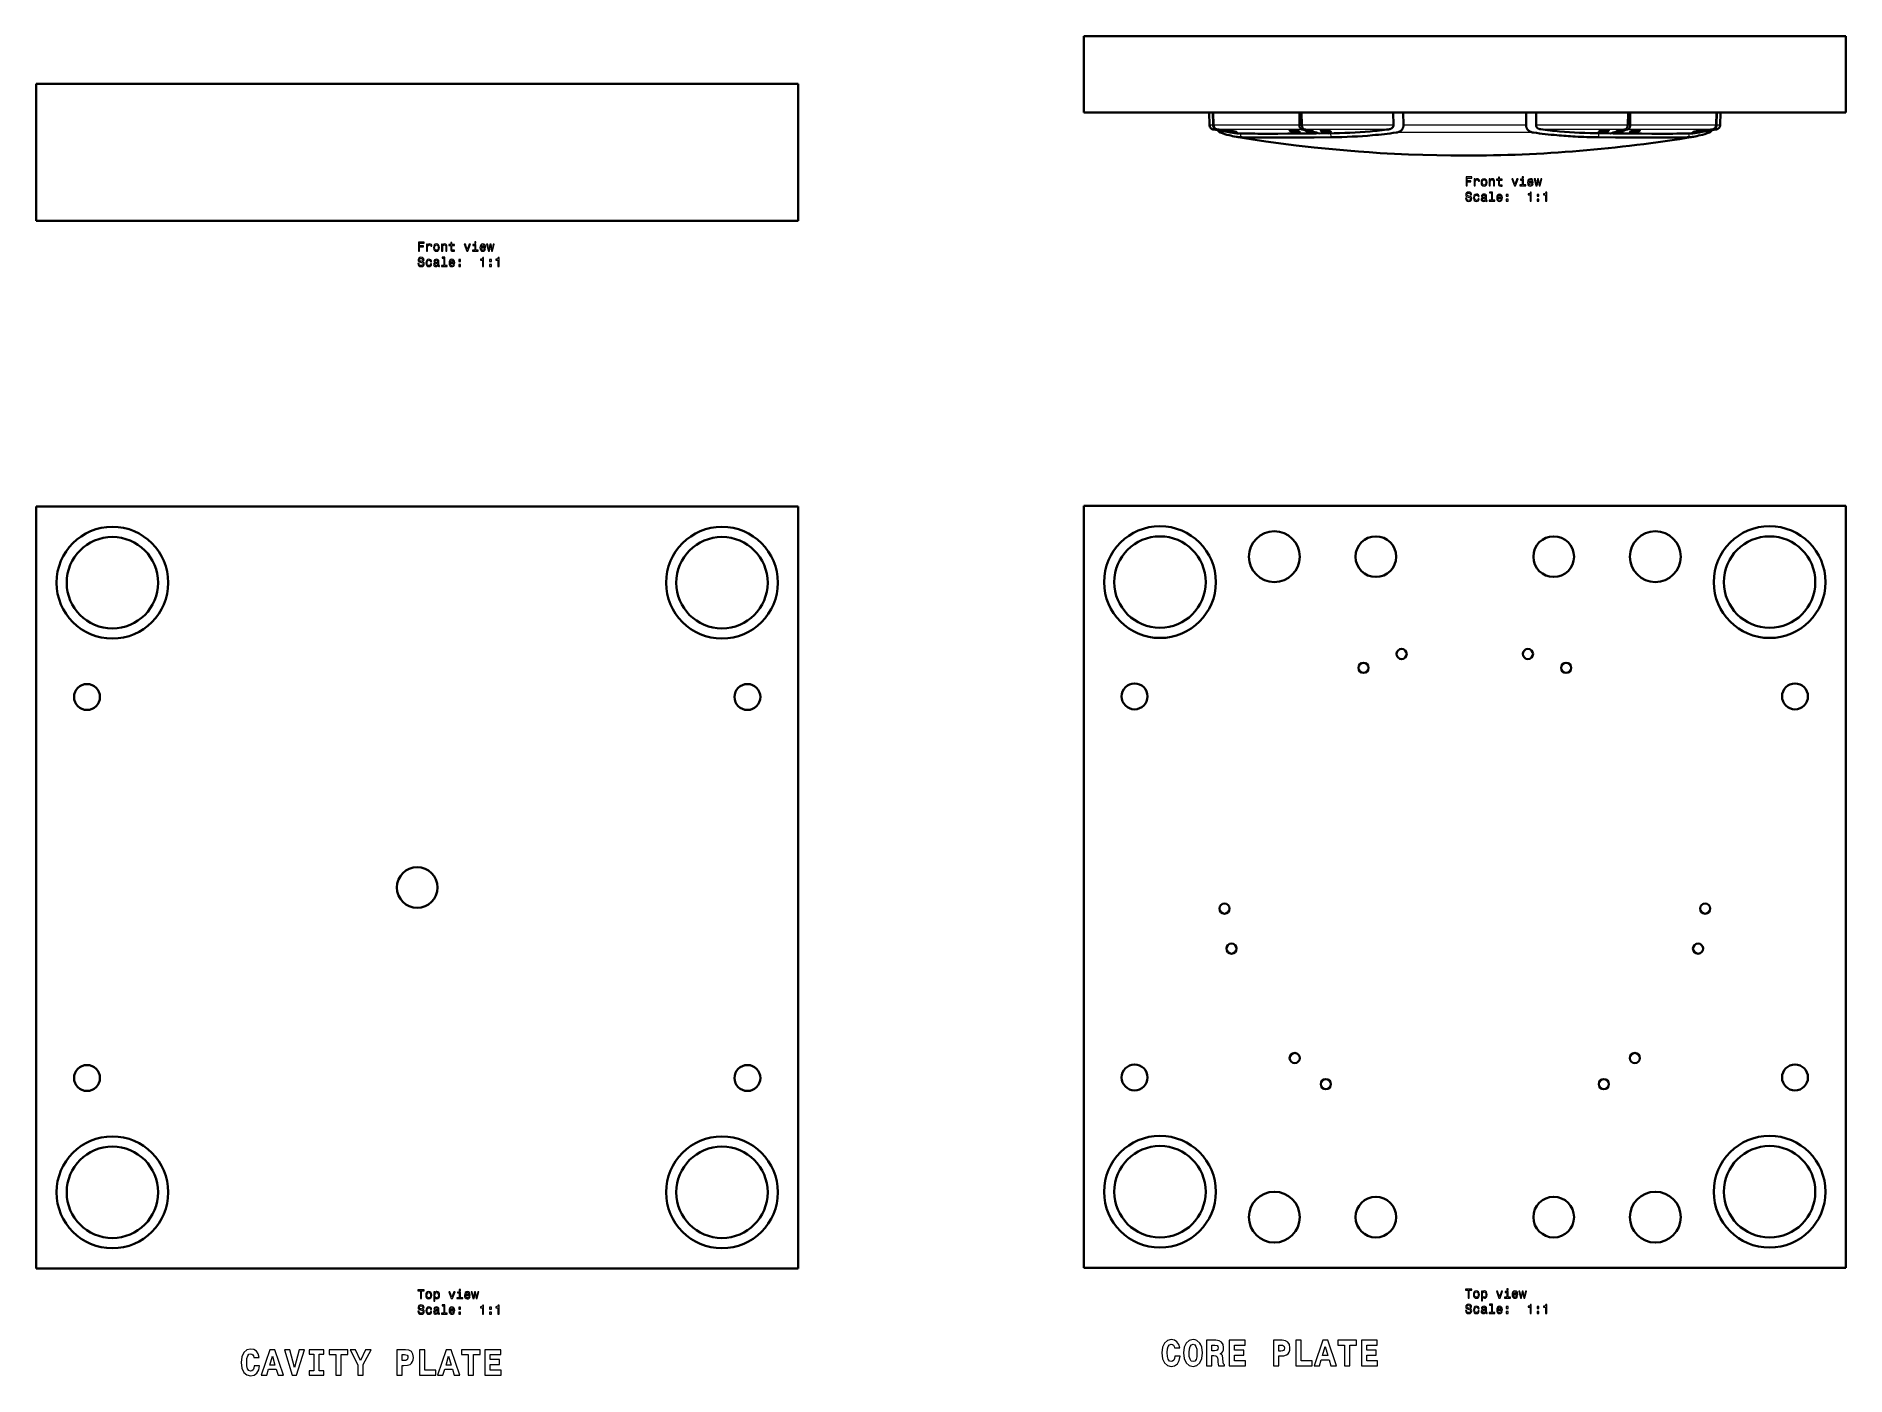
# Model space of a CAD drawing. Extents: x 98 to 810, y 212 to 739.
import ezdxf

# ---------------------------------------------------------------- set-up
doc = ezdxf.new("R2010")
doc.units = 0

msp = doc.modelspace()

# ---------------------------------------------------------------- linework, layer by layer
at = {"color": 7, "lineweight": 35}
for p, q in [((510.19, 739.02), (510.19, 709.02)), ((810.19, 739.02), (510.19, 739.02)), ((810.19, 709.02), (810.19, 739.02)), ((397.75, 720.3), (97.75, 720.3)), ((97.75, 720.3), (97.75, 666.3)), ((397.75, 720.3), (397.75, 666.3)), ((510.19, 709.02), (810.19, 709.02)), ((397.75, 666.3), (97.75, 666.3)), ((97.75, 553.88), (97.75, 253.88)), ((397.75, 553.88), (97.75, 553.88)), ((397.75, 553.88), (397.75, 253.88)), ((810.19, 554.12), (510.19, 554.12)), ((510.19, 554.12), (510.19, 254.12)), ((810.19, 254.12), (810.19, 554.12)), ((397.75, 253.88), (97.75, 253.88)), ((810.19, 254.12), (510.19, 254.12))]:
    msp.add_line(p, q, dxfattribs=at)
at = {"color": 7, "lineweight": 35, "ltscale": 0.126095}
for p, q in [((559.66, 703.98), (559.53, 709.02)), ((760.72, 703.98), (760.86, 709.02))]:
    msp.add_line(p, q, dxfattribs=at)
at = {"color": 7, "lineweight": 35, "ltscale": 0.12608}
for p, q in [((561.08, 703.98), (560.97, 709.02)), ((759.3, 703.98), (759.41, 709.02))]:
    msp.add_line(p, q, dxfattribs=at)
at = {"color": 7, "lineweight": 35, "ltscale": 0.12611}
for p, q in [((561.3, 703.98), (561.15, 709.02)), ((759.09, 703.98), (759.24, 709.02))]:
    msp.add_line(p, q, dxfattribs=at)
at = {"color": 7, "lineweight": 35, "ltscale": 0.126052}
for p, q in [((595.09, 703.98), (595.11, 709.02)), ((725.3, 703.98), (725.28, 709.02))]:
    msp.add_line(p, q, dxfattribs=at)
at = {"color": 7, "lineweight": 35, "ltscale": 0.126137}
for p, q in [((596.06, 703.98), (595.87, 709.02)), ((724.33, 703.98), (724.51, 709.02))]:
    msp.add_line(p, q, dxfattribs=at)
at = {"color": 7, "lineweight": 35, "ltscale": 0.126064}
for p, q in [((632.05, 709.02), (632.12, 703.98)), ((688.34, 709.02), (688.27, 703.98))]:
    msp.add_line(p, q, dxfattribs=at)
at = {"color": 7, "lineweight": 35, "ltscale": 0.126915}
for p, q in [((635.99, 709.02), (636.06, 703.94)), ((684.39, 709.02), (684.32, 703.94))]:
    msp.add_line(p, q, dxfattribs=at)
at = {"color": 7, "lineweight": 13, "ltscale": 0.035487}
for p, q in [((561.08, 703.98), (559.66, 703.98)), ((760.72, 703.98), (759.3, 703.98))]:
    msp.add_line(p, q, dxfattribs=at)
at = {"color": 7, "lineweight": 13, "ltscale": 0.034781}
for p, q in [((562.45, 702.35), (561.05, 702.35)), ((759.33, 702.35), (757.94, 702.35))]:
    msp.add_line(p, q, dxfattribs=at)
at = {"color": 7, "lineweight": 13, "ltscale": 0.29574}
for p, q in [((573.13, 703.98), (561.3, 703.98)), ((759.09, 703.98), (747.26, 703.98))]:
    msp.add_line(p, q, dxfattribs=at)
at = {"color": 7, "lineweight": 13, "ltscale": 0.291412}
for p, q in [((574.34, 702.35), (562.68, 702.35)), ((757.71, 702.35), (746.05, 702.35))]:
    msp.add_line(p, q, dxfattribs=at)
at = {"color": 7, "lineweight": 35, "ltscale": 0.001085}
for p, q in [((565.09, 701.86), (565.09, 701.91)), ((755.29, 701.86), (755.29, 701.91))]:
    msp.add_line(p, q, dxfattribs=at)
at = {"color": 7, "lineweight": 35, "ltscale": 0.001428}
msp.add_line((567.93, 701.36), (567.93, 701.41), dxfattribs=at)
at = {"color": 7, "lineweight": 35, "ltscale": 0.001055}
for p, q in [((571.48, 700.79), (571.48, 700.74)), ((748.9, 700.79), (748.9, 700.74))]:
    msp.add_line(p, q, dxfattribs=at)
at = {"color": 7, "lineweight": 13, "ltscale": 0.037267}
for p, q in [((571.86, 700.73), (571.9, 699.24)), ((748.48, 699.24), (748.52, 700.73))]:
    msp.add_line(p, q, dxfattribs=at)
at = {"color": 7, "lineweight": 13}
for p, q in [((595.09, 703.98), (573.13, 703.98)), ((595.95, 702.35), (574.34, 702.35)), ((632.12, 703.98), (596.06, 703.98)), ((630.29, 702.35), (596.99, 702.35)), ((687.23, 701.07), (633.16, 701.07)), ((684.32, 703.94), (636.06, 703.94)), ((724.33, 703.98), (688.27, 703.98)), ((723.4, 702.35), (690.09, 702.35)), ((746.05, 702.35), (724.43, 702.35)), ((747.26, 703.98), (725.3, 703.98))]:
    msp.add_line(p, q, dxfattribs=at)
at = {"color": 7, "lineweight": 35, "ltscale": 0.025473}
msp.add_line((583.02, 699.1), (584.03, 699.1), dxfattribs=at)
at = {"color": 7, "lineweight": 35, "ltscale": 0.007311}
for p, q in [((597.67, 701.86), (597.68, 702.16)), ((722.71, 701.86), (722.71, 702.16))]:
    msp.add_line(p, q, dxfattribs=at)
at = {"color": 7, "lineweight": 35, "ltscale": 0.010415}
msp.add_line((599.52, 701.36), (599.53, 701.77), dxfattribs=at)
at = {"color": 7, "lineweight": 35, "ltscale": 0.004409}
msp.add_line((600.59, 701.36), (600.59, 701.53), dxfattribs=at)
at = {"color": 7, "lineweight": 35, "ltscale": 0.007123}
for p, q in [((601.86, 700.73), (601.86, 701.02)), ((718.52, 700.73), (718.52, 701.02))]:
    msp.add_line(p, q, dxfattribs=at)
at = {"color": 7, "lineweight": 35, "ltscale": 0.094174}
for p, q in [((606.69, 700.78), (602.92, 700.74)), ((717.46, 700.74), (713.7, 700.78))]:
    msp.add_line(p, q, dxfattribs=at)
at = {"color": 7, "lineweight": 13, "ltscale": 0.038715}
for p, q in [((607.54, 699.24), (607.51, 700.79)), ((712.88, 700.79), (712.85, 699.24))]:
    msp.add_line(p, q, dxfattribs=at)
at = {"color": 7, "lineweight": 35, "ltscale": 0.004407}
msp.add_line((719.8, 701.36), (719.8, 701.53), dxfattribs=at)
at = {"color": 7, "lineweight": 35, "ltscale": 0.010414}
msp.add_line((720.87, 701.36), (720.86, 701.77), dxfattribs=at)
at = {"color": 7, "lineweight": 35, "ltscale": 0.001427}
msp.add_line((752.46, 701.36), (752.45, 701.41), dxfattribs=at)
at = {"color": 7, "lineweight": 35}
for points in [[(562.45, 702.35), (562.34, 702.37), (562.24, 702.4), (562.14, 702.44), (562.05, 702.48), (561.96, 702.53), (561.86, 702.58), (561.78, 702.64), (561.7, 702.7), (561.62, 702.77), (561.54, 702.85), (561.47, 702.93), (561.41, 703.01), (561.35, 703.1), (561.29, 703.19), (561.25, 703.28), (561.2, 703.38), (561.17, 703.48), (561.14, 703.58), (561.11, 703.68), (561.1, 703.78), (561.09, 703.88), (561.08, 703.98)], [(562.68, 702.35), (562.58, 702.37), (562.48, 702.4), (562.38, 702.44), (562.28, 702.48), (562.19, 702.53), (562.1, 702.58), (562.01, 702.64), (561.93, 702.7), (561.85, 702.77), (561.77, 702.85), (561.7, 702.93), (561.64, 703.01), (561.58, 703.1), (561.52, 703.19), (561.47, 703.28), (561.43, 703.38), (561.39, 703.48), (561.36, 703.58), (561.34, 703.68), (561.32, 703.78), (561.31, 703.88), (561.3, 703.98)], [(562.9, 702.01), (562.97, 701.89), (563.05, 701.77), (563.12, 701.65), (563.16, 701.6), (563.21, 701.55), (563.25, 701.5), (563.29, 701.45), (563.37, 701.38), (563.44, 701.31), (563.53, 701.24), (563.61, 701.19), (563.69, 701.14), (563.78, 701.1), (563.86, 701.07)], [(565.58, 701.64), (564.9, 701.76), (564.47, 701.83), (564.03, 701.9), (563.76, 701.94), (563.63, 701.96), (563.6, 701.96), (563.58, 701.96), (563.58, 701.96), (563.58, 701.96), (563.58, 701.96), (563.58, 701.96)], [(563.58, 701.96), (563.58, 701.96), (563.58, 701.96), (563.59, 701.96), (563.6, 701.95), (563.64, 701.94), (563.75, 701.92), (563.92, 701.88), (564.18, 701.83), (564.59, 701.76), (565.17, 701.65), (565.58, 701.58)], [(565.84, 701.71), (565.58, 701.76), (565.35, 701.8), (565.18, 701.84), (565.09, 701.86)], [(565.33, 701.86), (565.61, 701.83), (565.96, 701.77), (566.54, 701.68), (567.06, 701.58), (567.44, 701.51)], [(565.58, 701.64), (566.21, 701.53), (566.68, 701.45), (567.06, 701.37), (567.3, 701.33), (567.45, 701.3), (567.54, 701.27), (567.57, 701.27), (567.58, 701.26), (567.58, 701.26), (567.58, 701.26), (567.58, 701.26)], [(567.58, 701.26), (567.58, 701.26), (567.58, 701.26), (567.58, 701.26), (567.58, 701.26), (567.56, 701.26), (567.53, 701.26), (567.38, 701.28), (567.1, 701.32), (566.62, 701.4), (566.25, 701.46), (565.58, 701.58)], [(565.84, 701.71), (566.05, 701.66), (566.52, 701.58), (567, 701.5), (567.53, 701.41), (567.79, 701.38), (567.93, 701.36)], [(566.36, 701.95), (566.36, 701.95), (566.36, 701.95), (566.36, 701.96), (566.37, 701.96), (566.41, 701.96), (566.45, 701.96), (566.52, 701.96), (566.61, 701.95), (566.72, 701.94), (567.01, 701.91), (567.27, 701.87), (567.61, 701.82), (567.85, 701.78), (568.15, 701.74), (568.53, 701.67), (569.04, 701.58)], [(567.67, 701.64), (567.36, 701.7), (567.12, 701.75), (566.95, 701.79), (566.69, 701.84), (566.53, 701.88), (566.43, 701.91), (566.39, 701.93), (566.37, 701.94), (566.36, 701.94), (566.36, 701.95), (566.36, 701.95), (566.36, 701.95)], [(567.67, 701.64), (568.24, 701.54), (568.68, 701.47), (568.98, 701.42), (569.22, 701.38), (569.48, 701.35), (569.69, 701.32), (569.99, 701.28), (570.1, 701.27), (570.19, 701.26), (570.26, 701.26), (570.3, 701.26), (570.34, 701.26), (570.35, 701.27), (570.35, 701.27), (570.36, 701.27), (570.36, 701.27)], [(570.36, 701.27), (570.36, 701.27), (570.35, 701.27), (570.35, 701.28), (570.34, 701.28), (570.32, 701.29), (570.29, 701.31), (570.2, 701.33), (570.05, 701.37), (569.91, 701.4), (569.72, 701.45), (569.55, 701.48), (569.33, 701.52), (569.04, 701.58)], [(660.19, 692.02), (657.43, 692.03), (654.67, 692.06), (649.14, 692.15), (643.62, 692.3), (638.04, 692.49), (632.47, 692.72), (629.69, 692.87), (626.91, 693.03), (622.6, 693.32), (618.29, 693.65), (613.93, 694.01), (609.57, 694.4), (605.21, 694.82), (600.85, 695.26), (597.29, 695.64), (593.74, 696.05), (590.78, 696.41), (587.82, 696.8), (584.86, 697.2), (581.91, 697.62), (576.01, 698.5), (570.12, 699.45)], [(582.87, 700.63), (581.42, 700.63), (580.04, 700.64), (578.73, 700.64), (577.49, 700.65), (576.33, 700.66), (575.25, 700.67), (573.95, 700.69), (572.79, 700.71), (571.79, 700.73)], [(571.9, 699.24), (572.23, 699.23), (572.6, 699.21), (573.43, 699.19), (574.41, 699.16), (575.53, 699.15), (576.78, 699.13), (578.16, 699.12), (579.27, 699.11), (580.46, 699.1), (583.02, 699.1)], [(601.86, 700.73), (598.3, 700.7), (594.88, 700.68), (590.57, 700.65), (586.55, 700.64), (582.87, 700.63)], [(584.03, 699.1), (586.48, 699.1), (589.09, 699.11), (594.74, 699.13), (600.92, 699.18), (607.54, 699.24)], [(593.22, 701.86), (592.91, 701.9), (592.64, 701.92), (592.39, 701.94), (592.17, 701.95), (591.96, 701.96), (591.78, 701.96), (591.62, 701.96), (591.49, 701.95), (591.43, 701.94), (591.38, 701.94), (591.34, 701.93), (591.3, 701.92), (591.28, 701.91), (591.25, 701.9), (591.24, 701.89), (591.23, 701.88), (591.22, 701.87), (591.22, 701.86)], [(591.22, 701.86), (591.23, 701.84), (591.24, 701.82), (591.26, 701.8), (591.3, 701.78), (591.36, 701.75), (591.42, 701.73), (591.51, 701.69), (591.64, 701.66), (591.81, 701.61), (591.92, 701.58), (592.08, 701.55), (592.23, 701.52), (592.45, 701.48), (592.64, 701.44), (592.82, 701.42), (593.03, 701.39), (593.22, 701.36)], [(593.22, 701.86), (593.5, 701.82), (593.82, 701.78), (594, 701.74), (594.2, 701.71), (594.32, 701.68), (594.44, 701.66), (594.58, 701.63), (594.78, 701.58), (594.93, 701.53), (594.99, 701.51), (595.05, 701.49), (595.09, 701.47), (595.13, 701.45), (595.18, 701.42), (595.2, 701.4), (595.22, 701.38), (595.22, 701.37), (595.22, 701.36)], [(595.22, 701.36), (595.22, 701.35), (595.21, 701.34), (595.2, 701.33), (595.19, 701.32), (595.17, 701.31), (595.14, 701.3), (595.11, 701.29), (595.06, 701.29), (595.01, 701.28), (594.96, 701.27), (594.83, 701.26), (594.74, 701.26), (594.65, 701.26), (594.43, 701.26), (594.19, 701.27), (593.92, 701.29), (593.61, 701.32), (593.42, 701.34), (593.22, 701.36)], [(595.95, 702.35), (595.92, 702.36), (595.88, 702.38), (595.84, 702.39), (595.81, 702.41), (595.73, 702.45), (595.67, 702.5), (595.6, 702.56), (595.54, 702.62), (595.48, 702.69), (595.42, 702.77), (595.38, 702.84), (595.34, 702.9), (595.3, 702.97), (595.28, 703.03), (595.25, 703.08), (595.21, 703.2), (595.17, 703.32), (595.14, 703.45), (595.12, 703.58), (595.1, 703.71), (595.09, 703.84), (595.09, 703.98)], [(596.99, 702.35), (596.95, 702.36), (596.91, 702.38), (596.87, 702.39), (596.84, 702.41), (596.76, 702.45), (596.69, 702.5), (596.62, 702.56), (596.56, 702.62), (596.5, 702.69), (596.44, 702.77), (596.4, 702.82), (596.37, 702.87), (596.34, 702.92), (596.31, 702.97), (596.26, 703.08), (596.21, 703.2), (596.17, 703.32), (596.13, 703.45), (596.1, 703.58), (596.08, 703.71), (596.07, 703.84), (596.06, 703.98)], [(597.67, 701.86), (597.63, 701.86), (597.6, 701.85), (597.57, 701.84), (597.55, 701.82), (597.54, 701.82), (597.53, 701.81), (597.53, 701.8), (597.53, 701.79)], [(597.53, 701.79), (597.53, 701.78), (597.54, 701.76), (597.55, 701.75), (597.57, 701.74), (597.59, 701.72), (597.62, 701.71), (597.68, 701.68), (597.77, 701.65), (597.87, 701.62), (597.99, 701.59), (598.12, 701.56), (598.26, 701.53), (598.4, 701.5)], [(599.85, 701.72), (600.08, 701.67), (600.19, 701.65), (600.29, 701.63), (600.41, 701.59), (600.51, 701.56), (600.6, 701.53), (600.63, 701.51), (600.68, 701.49), (600.7, 701.47), (600.71, 701.46), (600.72, 701.45), (600.73, 701.44), (600.73, 701.43)], [(600.73, 701.43), (600.72, 701.41), (600.71, 701.4), (600.69, 701.39), (600.67, 701.38), (600.65, 701.37), (600.59, 701.36)], [(603.47, 701.81), (603.47, 701.8), (603.48, 701.78), (603.49, 701.76), (603.52, 701.74), (603.55, 701.72), (603.61, 701.69), (603.69, 701.66), (603.8, 701.62), (603.92, 701.58), (604.05, 701.55), (604.16, 701.53), (604.35, 701.49), (604.52, 701.45), (604.67, 701.43), (604.81, 701.41), (605, 701.38), (605.18, 701.36), (605.35, 701.34), (605.5, 701.32), (605.8, 701.29), (606.08, 701.28), (606.33, 701.26), (606.57, 701.26), (606.78, 701.26), (606.88, 701.26), (606.99, 701.27), (607.07, 701.28), (607.14, 701.28), (607.21, 701.29), (607.27, 701.3), (607.32, 701.31), (607.36, 701.33), (607.41, 701.34), (607.42, 701.35), (607.44, 701.36)], [(603.5, 701.86), (603.52, 701.87), (603.55, 701.89), (603.58, 701.9), (603.61, 701.91), (603.66, 701.92), (603.71, 701.93), (603.79, 701.94), (603.87, 701.95), (603.96, 701.95), (604.06, 701.96), (604.24, 701.96), (604.44, 701.96), (604.66, 701.96), (604.9, 701.94), (605.15, 701.93), (605.47, 701.9), (605.64, 701.88), (605.82, 701.86), (606, 701.83), (606.19, 701.81), (606.33, 701.78), (606.48, 701.76), (606.65, 701.72), (606.78, 701.7), (606.92, 701.66), (607.07, 701.62), (607.21, 701.58), (607.31, 701.54), (607.37, 701.51), (607.4, 701.49), (607.42, 701.48), (607.44, 701.46), (607.45, 701.45), (607.46, 701.44), (607.46, 701.43), (607.47, 701.42), (607.47, 701.41)], [(632.12, 703.98), (632.12, 703.89), (632.11, 703.81), (632.1, 703.72), (632.08, 703.64), (632.05, 703.56), (632.02, 703.48), (632, 703.43), (631.98, 703.38), (631.96, 703.33), (631.93, 703.29), (631.87, 703.19), (631.81, 703.11), (631.73, 703.02), (631.66, 702.95), (631.57, 702.87), (631.48, 702.8), (631.39, 702.73), (631.29, 702.67), (631.2, 702.62), (631.1, 702.57), (631, 702.53), (630.9, 702.49), (630.83, 702.47), (630.76, 702.45), (630.68, 702.43), (630.61, 702.41), (630.53, 702.39), (630.45, 702.38), (630.38, 702.36), (630.29, 702.35)], [(636.06, 703.94), (636.06, 703.81), (636.05, 703.68), (636.04, 703.54), (636.02, 703.41), (635.99, 703.28), (635.95, 703.15), (635.9, 703.02), (635.85, 702.9), (635.8, 702.77), (635.73, 702.65), (635.66, 702.53), (635.58, 702.42), (635.5, 702.31), (635.41, 702.2), (635.32, 702.1), (635.22, 702), (635.11, 701.91), (635, 701.82), (634.89, 701.73), (634.79, 701.66), (634.68, 701.59), (634.57, 701.53), (634.46, 701.47), (634.38, 701.43), (634.3, 701.4), (634.22, 701.36), (634.14, 701.33), (633.98, 701.27), (633.82, 701.22), (633.66, 701.17), (633.49, 701.13), (633.32, 701.1), (633.16, 701.07)], [(684.32, 703.94), (684.32, 703.81), (684.33, 703.68), (684.35, 703.54), (684.37, 703.41), (684.4, 703.28), (684.44, 703.15), (684.48, 703.02), (684.53, 702.9), (684.59, 702.77), (684.66, 702.65), (684.73, 702.53), (684.81, 702.42), (684.89, 702.31), (684.98, 702.2), (685.07, 702.1), (685.17, 702), (685.27, 701.91), (685.38, 701.82), (685.5, 701.73), (685.6, 701.66), (685.71, 701.59), (685.82, 701.53), (685.93, 701.47), (686.01, 701.43), (686.09, 701.4), (686.17, 701.36), (686.25, 701.33), (686.4, 701.27), (686.56, 701.22), (686.73, 701.17), (686.89, 701.13), (687.06, 701.1), (687.23, 701.07)], [(690.09, 702.35), (689.94, 702.37), (689.86, 702.39), (689.79, 702.41), (689.68, 702.43), (689.57, 702.47), (689.46, 702.5), (689.35, 702.55), (689.24, 702.6), (689.13, 702.65), (689.03, 702.71), (688.93, 702.78), (688.84, 702.85), (688.75, 702.93), (688.67, 703.01), (688.59, 703.09), (688.56, 703.14), (688.52, 703.18), (688.49, 703.23), (688.46, 703.27), (688.42, 703.35), (688.38, 703.43), (688.35, 703.51), (688.32, 703.6), (688.3, 703.68), (688.28, 703.77), (688.27, 703.84), (688.27, 703.91), (688.27, 703.98)], [(712.85, 699.24), (719.47, 699.18), (725.65, 699.13), (731.3, 699.11), (733.91, 699.1), (736.35, 699.1)], [(716.65, 701.64), (716.57, 701.62), (716.48, 701.59), (716.39, 701.57), (716.3, 701.54), (716.19, 701.52), (715.98, 701.47), (715.81, 701.44), (715.66, 701.42), (715.51, 701.4), (715.35, 701.37), (715.19, 701.35), (715.01, 701.33), (714.84, 701.32), (714.55, 701.29), (714.27, 701.27), (714.01, 701.26), (713.78, 701.26), (713.57, 701.26), (713.47, 701.27), (713.37, 701.27), (713.29, 701.28), (713.21, 701.29), (713.14, 701.3), (713.07, 701.31), (713.01, 701.33), (712.99, 701.34), (712.96, 701.35), (712.94, 701.37), (712.93, 701.38), (712.92, 701.39), (712.92, 701.4), (712.92, 701.41)], [(716.92, 701.81), (716.92, 701.83), (716.91, 701.84), (716.9, 701.85), (716.88, 701.86), (716.86, 701.88), (716.84, 701.89), (716.8, 701.9), (716.76, 701.91), (716.71, 701.92), (716.66, 701.93), (716.54, 701.94), (716.45, 701.95), (716.37, 701.96), (716.17, 701.96), (715.96, 701.96), (715.73, 701.96), (715.48, 701.94), (715.21, 701.92), (714.91, 701.9), (714.74, 701.88), (714.56, 701.86), (714.4, 701.84), (714.23, 701.81), (714.02, 701.78), (713.8, 701.74), (713.66, 701.71), (713.51, 701.67), (713.42, 701.65), (713.34, 701.63), (713.26, 701.6), (713.19, 701.58)], [(737.51, 700.63), (733.84, 700.64), (729.82, 700.65), (725.51, 700.68), (722.09, 700.7), (718.52, 700.73)], [(720.46, 701.71), (720.31, 701.68), (720.12, 701.63), (720.03, 701.61), (719.95, 701.59), (719.86, 701.56), (719.79, 701.53), (719.73, 701.5), (719.71, 701.49), (719.69, 701.47), (719.67, 701.46), (719.67, 701.45), (719.66, 701.44), (719.66, 701.43)], [(719.66, 701.43), (719.66, 701.42), (719.66, 701.41), (719.67, 701.4), (719.69, 701.39), (719.71, 701.38), (719.74, 701.37), (719.8, 701.36)], [(722.86, 701.79), (722.86, 701.78), (722.85, 701.77), (722.85, 701.76), (722.84, 701.75), (722.81, 701.73), (722.78, 701.72), (722.75, 701.7), (722.7, 701.68), (722.65, 701.66), (722.56, 701.63), (722.45, 701.6), (722.32, 701.57), (722.19, 701.54), (722.06, 701.51)], [(722.71, 701.86), (722.77, 701.85), (722.8, 701.84), (722.82, 701.83), (722.84, 701.82), (722.85, 701.81), (722.85, 701.81), (722.86, 701.8), (722.86, 701.79)], [(723.4, 702.35), (723.44, 702.36), (723.47, 702.38), (723.51, 702.39), (723.55, 702.41), (723.62, 702.45), (723.69, 702.5), (723.76, 702.56), (723.83, 702.62), (723.89, 702.69), (723.95, 702.77), (723.98, 702.82), (724.02, 702.87), (724.05, 702.92), (724.07, 702.97), (724.13, 703.08), (724.18, 703.2), (724.22, 703.32), (724.25, 703.45), (724.28, 703.58), (724.3, 703.71), (724.32, 703.84), (724.33, 703.98)], [(724.43, 702.35), (724.47, 702.36), (724.51, 702.38), (724.54, 702.39), (724.58, 702.41), (724.65, 702.45), (724.72, 702.5), (724.79, 702.56), (724.85, 702.62), (724.91, 702.69), (724.97, 702.77), (725.01, 702.84), (725.05, 702.9), (725.08, 702.97), (725.11, 703.03), (725.13, 703.08), (725.18, 703.2), (725.21, 703.32), (725.24, 703.45), (725.27, 703.58), (725.28, 703.71), (725.29, 703.84), (725.3, 703.98)], [(725.16, 701.36), (725.17, 701.35), (725.18, 701.34), (725.19, 701.33), (725.21, 701.32), (725.24, 701.31), (725.27, 701.3), (725.31, 701.29), (725.37, 701.28), (725.43, 701.27), (725.5, 701.27), (725.66, 701.26), (725.86, 701.26), (726.09, 701.27), (726.34, 701.28), (726.63, 701.3), (726.95, 701.34), (727.19, 701.36), (727.45, 701.4), (727.64, 701.43), (727.86, 701.46), (728.1, 701.51), (728.23, 701.53), (728.45, 701.58)], [(725.88, 701.64), (726.05, 701.68), (726.19, 701.71), (726.33, 701.73), (726.53, 701.77), (726.71, 701.8), (727.02, 701.84), (727.31, 701.88), (727.48, 701.9), (727.64, 701.91), (727.94, 701.94), (728.21, 701.95), (728.44, 701.96), (728.65, 701.96), (728.74, 701.96), (728.83, 701.96), (728.9, 701.95), (728.95, 701.94), (729.01, 701.94), (729.06, 701.92), (729.09, 701.92), (729.12, 701.91), (729.14, 701.9), (729.15, 701.89), (729.16, 701.87), (729.16, 701.86)], [(729.16, 701.86), (729.16, 701.85), (729.16, 701.84), (729.15, 701.82), (729.12, 701.8), (729.09, 701.78), (729.03, 701.75), (728.94, 701.72), (728.83, 701.68), (728.68, 701.64), (728.57, 701.61), (728.45, 701.58)], [(736.35, 699.1), (739.16, 699.1), (740.46, 699.11), (741.68, 699.11), (743.19, 699.12), (744.56, 699.14), (745.78, 699.16), (746.84, 699.18), (747.74, 699.21), (748.13, 699.23), (748.48, 699.24)], [(748.6, 700.73), (747.6, 700.71), (746.44, 700.69), (745.13, 700.67), (743.68, 700.65), (742.08, 700.64), (740.35, 700.64), (738.97, 700.63), (737.51, 700.63)], [(753.76, 701.86), (753.63, 701.83), (753.44, 701.79), (753.21, 701.74), (752.81, 701.66), (752.35, 701.58), (752.08, 701.53), (751.85, 701.49), (751.54, 701.44), (751.08, 701.37), (750.72, 701.32), (750.46, 701.29), (750.27, 701.27), (750.18, 701.26), (750.11, 701.26), (750.08, 701.26), (750.06, 701.26), (750.04, 701.26), (750.03, 701.27), (750.03, 701.27), (750.03, 701.27)], [(750.03, 701.27), (750.03, 701.27), (750.03, 701.28), (750.04, 701.28), (750.06, 701.29), (750.09, 701.3), (750.14, 701.32), (750.21, 701.34), (750.3, 701.36)], [(754.03, 701.95), (754.03, 701.95), (754.03, 701.95), (754.02, 701.96), (754.01, 701.96), (753.98, 701.96), (753.94, 701.96), (753.88, 701.96), (753.79, 701.95), (753.68, 701.94), (753.41, 701.91), (753.08, 701.87), (752.62, 701.8), (752.14, 701.72), (751.82, 701.66), (751.35, 701.58), (751.04, 701.52), (750.7, 701.45), (750.46, 701.4), (750.3, 701.36)], [(754.62, 701.72), (754.17, 701.63), (753.66, 701.55), (753.08, 701.45), (752.78, 701.4), (752.46, 701.36)], [(756.09, 701.86), (755.46, 701.75), (754.69, 701.62), (753.96, 701.49), (753.59, 701.42), (753.34, 701.38), (753.03, 701.31), (752.87, 701.28), (752.82, 701.27), (752.81, 701.26), (752.81, 701.26), (752.81, 701.26), (752.81, 701.26), (752.81, 701.26)], [(752.81, 701.26), (752.81, 701.26), (752.81, 701.26), (752.81, 701.26), (752.81, 701.26), (752.83, 701.26), (752.87, 701.26), (752.95, 701.27), (753.06, 701.29), (753.52, 701.36)], [(755.05, 701.86), (754.91, 701.84), (754.53, 701.79), (754.08, 701.71), (753.72, 701.65), (753.11, 701.54), (752.88, 701.5)], [(756.81, 701.96), (756.81, 701.96), (756.81, 701.96), (756.81, 701.96), (756.8, 701.96), (756.78, 701.95), (756.73, 701.94), (756.61, 701.91), (756.18, 701.83), (755.81, 701.76), (755.1, 701.63), (754.39, 701.51), (754.09, 701.46), (753.52, 701.36)], [(756.09, 701.86), (756.51, 701.93), (756.64, 701.94), (756.73, 701.96), (756.78, 701.96), (756.8, 701.96), (756.81, 701.96), (756.81, 701.96), (756.81, 701.96), (756.81, 701.96)], [(757.48, 702.01), (757.41, 701.89), (757.34, 701.77), (757.26, 701.65), (757.22, 701.6), (757.18, 701.55), (757.14, 701.5), (757.1, 701.45), (757.02, 701.38), (756.94, 701.31), (756.86, 701.24), (756.78, 701.19), (756.7, 701.14), (756.61, 701.1), (756.53, 701.07)], [(757.71, 702.35), (757.81, 702.37), (757.91, 702.4), (758.01, 702.44), (758.1, 702.48), (758.2, 702.53), (758.29, 702.58), (758.38, 702.64), (758.46, 702.7), (758.54, 702.77), (758.62, 702.85), (758.69, 702.93), (758.75, 703.01), (758.81, 703.1), (758.87, 703.19), (758.91, 703.28), (758.96, 703.38), (759, 703.48), (759.03, 703.58), (759.05, 703.68), (759.07, 703.78), (759.08, 703.88), (759.09, 703.98)], [(757.94, 702.35), (758.04, 702.37), (758.14, 702.4), (758.24, 702.44), (758.34, 702.48), (758.43, 702.53), (758.52, 702.58), (758.61, 702.64), (758.69, 702.7), (758.77, 702.77), (758.84, 702.85), (758.91, 702.93), (758.98, 703.01), (759.04, 703.1), (759.09, 703.19), (759.14, 703.28), (759.18, 703.38), (759.22, 703.48), (759.25, 703.58), (759.27, 703.68), (759.29, 703.78), (759.3, 703.88), (759.3, 703.98)]]:
    msp.add_lwpolyline(points, dxfattribs=at)
at = {"color": 7, "lineweight": 13}
for points in [[(660.91, 675.21), (660.46, 675.21), (660.56, 674.67), (660.81, 674.28), (661.2, 674.04), (661.72, 673.96), (662.24, 674.04), (662.63, 674.26), (662.88, 674.61), (662.97, 675.06), (662.89, 675.48), (662.68, 675.75), (662.34, 675.92), (661.88, 676.05), (661.48, 676.15), (661.23, 676.26), (661.08, 676.42), (661.04, 676.67), (661.08, 676.9), (661.21, 677.07), (661.41, 677.19), (661.69, 677.23), (661.97, 677.18), (662.2, 677.04), (662.34, 676.81), (662.41, 676.51), (662.87, 676.51), (662.87, 676.52), (662.79, 676.99), (662.55, 677.34), (662.18, 677.57), (661.68, 677.64), (661.22, 677.57), (660.87, 677.35), (660.64, 677.03), (660.56, 676.6), (660.63, 676.22), (660.82, 675.97), (661.12, 675.8), (661.53, 675.67), (661.94, 675.55), (662.25, 675.44), (662.44, 675.28), (662.5, 675.01), (662.44, 674.75), (662.29, 674.55), (662.05, 674.42), (661.74, 674.38), (661.4, 674.43), (661.14, 674.6), (660.97, 674.86)], [(660.68, 680.1), (661.15, 680.1), (661.15, 681.71), (662.62, 681.71), (662.62, 682.13), (661.15, 682.13), (661.15, 683.17), (662.96, 683.17), (662.96, 683.6), (660.68, 683.6)], [(665.43, 675.86), (665.87, 675.86), (665.78, 676.27), (665.56, 676.58), (665.22, 676.78), (664.78, 676.86), (664.3, 676.75), (663.93, 676.47), (663.7, 676.01), (663.62, 675.4), (663.69, 674.79), (663.92, 674.33), (664.28, 674.05), (664.77, 673.96), (665.2, 674.03), (665.54, 674.24), (665.77, 674.58), (665.87, 675.02), (665.45, 675.02), (665.37, 674.74), (665.23, 674.53), (665.03, 674.39), (664.78, 674.35), (664.47, 674.42), (664.25, 674.62), (664.12, 674.95), (664.07, 675.41), (664.12, 675.87), (664.26, 676.19), (664.49, 676.4), (664.78, 676.47), (665.04, 676.42), (665.24, 676.31), (665.37, 676.11)], [(663.87, 680.1), (664.31, 680.1), (664.31, 681.65), (664.36, 682.02), (664.5, 682.29), (664.72, 682.45), (665.01, 682.5), (665.24, 682.47), (665.4, 682.37), (665.5, 682.2), (665.54, 681.96), (665.99, 681.96), (665.93, 682.37), (665.76, 682.67), (665.48, 682.84), (665.11, 682.9), (664.85, 682.86), (664.63, 682.76), (664.43, 682.59), (664.27, 682.36), (664.27, 682.81), (663.87, 682.81)], [(666.61, 681.45), (666.69, 680.83), (666.92, 680.38), (667.29, 680.1), (667.78, 680), (668.27, 680.1), (668.64, 680.38), (668.87, 680.83), (668.96, 681.45), (668.87, 682.06), (668.64, 682.52), (668.27, 682.8), (667.78, 682.9), (667.29, 682.8), (666.92, 682.52), (666.69, 682.06)], [(668.35, 674.4), (668.35, 674.39), (668.37, 674.22), (668.45, 674.1), (668.77, 674), (669.01, 674.04), (669.01, 674.38), (668.91, 674.37), (668.77, 674.43), (668.74, 674.64), (668.74, 676.04), (668.68, 676.4), (668.5, 676.65), (668.2, 676.8), (667.76, 676.86), (667.34, 676.79), (667.03, 676.62), (666.83, 676.36), (666.76, 676), (666.76, 675.97), (667.16, 675.97), (667.2, 676.18), (667.31, 676.34), (667.49, 676.43), (667.75, 676.46), (668, 676.44), (668.17, 676.36), (668.28, 676.23), (668.31, 676.05), (668.29, 675.84), (668.21, 675.73), (668.01, 675.68), (667.63, 675.64), (667.2, 675.55), (666.89, 675.39), (666.71, 675.14), (666.65, 674.76), (666.7, 674.43), (666.86, 674.18), (667.11, 674.03), (667.46, 673.97), (667.93, 674.08)], [(667.06, 681.45), (667.11, 681.91), (667.25, 682.24), (667.48, 682.44), (667.78, 682.51), (668.09, 682.44), (668.31, 682.24), (668.45, 681.91), (668.5, 681.45), (668.45, 681), (668.31, 680.66), (668.09, 680.46), (667.78, 680.4), (667.48, 680.46), (667.25, 680.66), (667.11, 681)], [(670.66, 677.3), (670.66, 674.42), (669.75, 674.42), (669.75, 674.05), (672.01, 674.05), (672.01, 674.42), (671.1, 674.42), (671.1, 677.67), (669.96, 677.67), (669.96, 677.3)], [(669.78, 680.1), (670.22, 680.1), (670.22, 681.66), (670.26, 682.02), (670.41, 682.28), (670.64, 682.44), (670.94, 682.5), (671.18, 682.45), (671.33, 682.32), (671.41, 682.09), (671.43, 681.79), (671.43, 680.1), (671.88, 680.1), (671.88, 681.88), (671.86, 682.24), (671.77, 682.53), (671.47, 682.81), (671.01, 682.9), (670.75, 682.87), (670.53, 682.77), (670.35, 682.61), (670.2, 682.39), (670.2, 682.81), (669.78, 682.81)], [(673.41, 682.34), (673.41, 680.98), (673.44, 680.54), (673.58, 680.24), (673.86, 680.06), (674.34, 680), (674.86, 680.03), (674.86, 680.41), (674.48, 680.38), (674.13, 680.42), (673.95, 680.55), (673.87, 680.76), (673.85, 681.06), (673.85, 682.34), (674.86, 682.34), (674.86, 682.72), (673.85, 682.72), (673.85, 683.51), (673.41, 683.51), (673.41, 682.72), (672.64, 682.72), (672.64, 682.34)], [(673.2, 675.28), (674.97, 675.28), (674.98, 675.48), (674.9, 676.06), (674.68, 676.5), (674.32, 676.76), (673.86, 676.86), (673.4, 676.75), (673.04, 676.47), (672.82, 676.01), (672.74, 675.41), (672.81, 674.79), (673.04, 674.33), (673.39, 674.05), (673.84, 673.96), (674.23, 674.02), (674.56, 674.19), (674.79, 674.46), (674.93, 674.83), (674.49, 674.83), (674.4, 674.63), (674.27, 674.47), (673.9, 674.35), (673.61, 674.41), (673.39, 674.59), (673.25, 674.87), (673.2, 675.26)], [(679.7, 680.1), (680.16, 680.1), (681.15, 682.81), (680.69, 682.81), (679.93, 680.62), (679.16, 682.81), (678.69, 682.81)], [(683.28, 680.47), (683.28, 682.72), (682.14, 682.72), (682.14, 682.34), (682.83, 682.34), (682.83, 680.47), (681.92, 680.47), (681.92, 680.1), (684.19, 680.1), (684.19, 680.47)], [(683.29, 683.72), (682.82, 683.72), (682.82, 683.21), (683.29, 683.21)], [(685.34, 681.32), (687.12, 681.32), (687.12, 681.53), (687.04, 682.11), (686.82, 682.54), (686.47, 682.81), (686, 682.9), (685.54, 682.8), (685.19, 682.52), (684.96, 682.06), (684.88, 681.45), (684.96, 680.83), (685.18, 680.38), (685.53, 680.1), (685.98, 680), (686.38, 680.07), (686.7, 680.24), (686.94, 680.51), (687.07, 680.87), (686.63, 680.87), (686.54, 680.67), (686.41, 680.52), (686.04, 680.4), (685.75, 680.46), (685.54, 680.63), (685.39, 680.92), (685.34, 681.31)], [(685.91, 674.05), (686.37, 674.05), (686.37, 677.58), (686.02, 677.58), (685.93, 677.27), (685.75, 677.06), (685.47, 676.94), (685.09, 676.9), (685.09, 676.54), (685.91, 676.54)], [(685.34, 681.7), (685.4, 682.04), (685.54, 682.3), (685.74, 682.46), (686.01, 682.51), (686.28, 682.46), (686.49, 682.3), (686.61, 682.04), (686.66, 681.7)], [(688.63, 680.1), (689.04, 682.4), (689.44, 680.1), (689.86, 680.1), (690.53, 682.81), (690.1, 682.81), (689.65, 680.51), (689.25, 682.81), (688.81, 682.81), (688.42, 680.51), (687.97, 682.81), (687.54, 682.81), (688.21, 680.1)], [(691.98, 674.05), (692.44, 674.05), (692.44, 677.58), (692.1, 677.58), (692.01, 677.27), (691.82, 677.06), (691.55, 676.94), (691.16, 676.9), (691.16, 676.54), (691.98, 676.54)], [(668.3, 675), (668.24, 674.74), (668.08, 674.54), (667.83, 674.4), (667.54, 674.36), (667.34, 674.38), (667.21, 674.46), (667.12, 674.61), (667.1, 674.8), (667.12, 674.98), (667.2, 675.11), (667.52, 675.25), (667.93, 675.31), (668.3, 675.43)], [(673.2, 675.65), (673.26, 676), (673.39, 676.26), (673.6, 676.41), (673.87, 676.47), (674.14, 676.41), (674.34, 676.26), (674.47, 676), (674.52, 675.65)], [(676.54, 676.01), (677.24, 676.01), (677.24, 676.76), (676.54, 676.76)], [(676.54, 674.05), (677.24, 674.05), (677.24, 674.8), (676.54, 674.8)], [(688.69, 676.01), (689.38, 676.01), (689.38, 676.76), (688.69, 676.76)], [(688.69, 674.05), (689.38, 674.05), (689.38, 674.8), (688.69, 674.8)], [(248.23, 654.44), (248.7, 654.44), (248.7, 656.05), (250.18, 656.05), (250.18, 656.47), (248.7, 656.47), (248.7, 657.52), (250.51, 657.52), (250.51, 657.94), (248.23, 657.94)], [(251.43, 654.44), (251.87, 654.44), (251.87, 655.99), (251.92, 656.36), (252.05, 656.63), (252.27, 656.79), (252.57, 656.85), (252.79, 656.81), (252.96, 656.71), (253.06, 656.54), (253.1, 656.31), (253.55, 656.31), (253.48, 656.72), (253.32, 657.01), (253.04, 657.19), (252.66, 657.25), (252.41, 657.21), (252.18, 657.11), (251.99, 656.93), (251.83, 656.7), (251.83, 657.15), (251.43, 657.15)], [(254.17, 655.79), (254.25, 655.18), (254.48, 654.73), (254.85, 654.44), (255.34, 654.35), (255.83, 654.44), (256.2, 654.72), (256.43, 655.17), (256.52, 655.79), (256.43, 656.41), (256.2, 656.87), (255.83, 657.15), (255.34, 657.25), (254.85, 657.15), (254.48, 656.86), (254.25, 656.41)], [(254.62, 655.8), (254.66, 656.25), (254.81, 656.58), (255.03, 656.78), (255.34, 656.85), (255.64, 656.78), (255.87, 656.59), (256.01, 656.25), (256.06, 655.8), (256.01, 655.34), (255.87, 655.01), (255.64, 654.81), (255.34, 654.74), (255.03, 654.81), (254.81, 655.01), (254.66, 655.34)], [(257.33, 654.44), (257.78, 654.44), (257.78, 656.01), (257.82, 656.36), (257.97, 656.63), (258.2, 656.79), (258.5, 656.85), (258.74, 656.8), (258.89, 656.66), (258.97, 656.44), (258.99, 656.13), (258.99, 654.44), (259.44, 654.44), (259.44, 656.22), (259.42, 656.58), (259.32, 656.88), (259.03, 657.15), (258.56, 657.25), (258.31, 657.21), (258.09, 657.12), (257.9, 656.95), (257.76, 656.74), (257.76, 657.15), (257.33, 657.15)], [(260.96, 656.68), (260.96, 655.33), (260.99, 654.89), (261.14, 654.58), (261.42, 654.41), (261.9, 654.35), (262.42, 654.37), (262.42, 654.76), (262.04, 654.73), (261.69, 654.77), (261.5, 654.89), (261.42, 655.1), (261.41, 655.4), (261.41, 656.68), (262.42, 656.68), (262.42, 657.06), (261.41, 657.06), (261.41, 657.85), (260.96, 657.85), (260.96, 657.06), (260.2, 657.06), (260.2, 656.68)], [(267.25, 654.44), (267.72, 654.44), (268.71, 657.15), (268.25, 657.15), (267.49, 654.97), (266.71, 657.15), (266.25, 657.15)], [(270.83, 654.82), (270.83, 657.06), (269.69, 657.06), (269.69, 656.68), (270.39, 656.68), (270.39, 654.82), (269.48, 654.82), (269.48, 654.44), (271.75, 654.44), (271.75, 654.82)], [(270.85, 658.06), (270.38, 658.06), (270.38, 657.56), (270.85, 657.56)], [(272.9, 655.67), (274.68, 655.67), (274.68, 655.88), (274.6, 656.46), (274.38, 656.89), (274.03, 657.15), (273.56, 657.25), (273.1, 657.15), (272.74, 656.86), (272.52, 656.41), (272.44, 655.8), (272.51, 655.18), (272.74, 654.73), (273.09, 654.44), (273.54, 654.35), (273.94, 654.41), (274.26, 654.58), (274.49, 654.86), (274.63, 655.22), (274.19, 655.22), (274.1, 655.02), (273.97, 654.87), (273.6, 654.75), (273.31, 654.8), (273.09, 654.98), (272.95, 655.27), (272.9, 655.65)], [(272.9, 656.04), (272.96, 656.39), (273.09, 656.65), (273.3, 656.8), (273.57, 656.86), (273.84, 656.8), (274.05, 656.65), (274.17, 656.39), (274.22, 656.04)], [(276.19, 654.44), (276.59, 656.74), (277, 654.44), (277.42, 654.44), (278.09, 657.15), (277.66, 657.15), (277.21, 654.85), (276.81, 657.15), (276.37, 657.15), (275.97, 654.85), (275.52, 657.15), (275.1, 657.15), (275.77, 654.44)], [(248.47, 649.55), (248.01, 649.55), (248.11, 649.02), (248.37, 648.62), (248.75, 648.39), (249.28, 648.3), (249.8, 648.38), (250.19, 648.6), (250.43, 648.95), (250.52, 649.41), (250.45, 649.82), (250.24, 650.09), (249.89, 650.27), (249.44, 650.4), (249.04, 650.49), (248.78, 650.61), (248.64, 650.77), (248.59, 651.02), (248.64, 651.25), (248.77, 651.42), (248.97, 651.53), (249.25, 651.57), (249.53, 651.52), (249.75, 651.39), (249.9, 651.16), (249.97, 650.85), (250.43, 650.85), (250.43, 650.86), (250.35, 651.34), (250.11, 651.69), (249.74, 651.91), (249.23, 651.99), (248.78, 651.91), (248.43, 651.7), (248.2, 651.37), (248.12, 650.95), (248.18, 650.57), (248.38, 650.31), (248.68, 650.14), (249.09, 650.01), (249.5, 649.89), (249.81, 649.78), (249.99, 649.62), (250.06, 649.36), (250, 649.09), (249.84, 648.89), (249.61, 648.76), (249.3, 648.72), (248.96, 648.78), (248.69, 648.94), (248.53, 649.2)], [(252.99, 650.21), (253.42, 650.21), (253.33, 650.61), (253.12, 650.93), (252.78, 651.12), (252.34, 651.2), (251.86, 651.1), (251.49, 650.82), (251.26, 650.36), (251.17, 649.74), (251.25, 649.13), (251.48, 648.68), (251.84, 648.4), (252.32, 648.3), (252.76, 648.38), (253.1, 648.59), (253.33, 648.92), (253.43, 649.36), (253.01, 649.36), (252.93, 649.08), (252.79, 648.87), (252.59, 648.74), (252.34, 648.7), (252.03, 648.76), (251.81, 648.97), (251.67, 649.29), (251.63, 649.76), (251.67, 650.21), (251.82, 650.54), (252.04, 650.74), (252.34, 650.81), (252.6, 650.77), (252.8, 650.65), (252.93, 650.46)], [(255.91, 648.75), (255.91, 648.73), (255.93, 648.56), (256.01, 648.44), (256.32, 648.35), (256.57, 648.39), (256.57, 648.73), (256.47, 648.71), (256.32, 648.78), (256.3, 648.98), (256.3, 650.38), (256.24, 650.74), (256.06, 650.99), (255.75, 651.15), (255.32, 651.2), (254.9, 651.14), (254.58, 650.97), (254.39, 650.7), (254.32, 650.35), (254.32, 650.32), (254.72, 650.32), (254.76, 650.53), (254.87, 650.68), (255.05, 650.77), (255.31, 650.81), (255.55, 650.78), (255.73, 650.71), (255.83, 650.58), (255.87, 650.39), (255.85, 650.18), (255.77, 650.08), (255.57, 650.03), (255.19, 649.99), (254.76, 649.89), (254.45, 649.73), (254.27, 649.48), (254.21, 649.11), (254.26, 648.77), (254.42, 648.53), (254.67, 648.37), (255.02, 648.32), (255.49, 648.42)], [(255.86, 649.34), (255.79, 649.08), (255.63, 648.88), (255.39, 648.75), (255.09, 648.7), (254.9, 648.73), (254.77, 648.81), (254.68, 648.95), (254.65, 649.15), (254.67, 649.32), (254.76, 649.45), (255.08, 649.59), (255.49, 649.65), (255.86, 649.77)], [(258.22, 651.64), (258.22, 648.77), (257.3, 648.77), (257.3, 648.4), (259.57, 648.4), (259.57, 648.77), (258.66, 648.77), (258.66, 652.02), (257.52, 652.02), (257.52, 651.64)], [(260.76, 649.62), (262.53, 649.62), (262.54, 649.83), (262.46, 650.41), (262.23, 650.84), (261.88, 651.1), (261.41, 651.2), (260.95, 651.1), (260.6, 650.82), (260.37, 650.36), (260.29, 649.75), (260.37, 649.13), (260.6, 648.68), (260.94, 648.4), (261.4, 648.3), (261.79, 648.37), (262.11, 648.54), (262.35, 648.81), (262.49, 649.17), (262.05, 649.17), (261.96, 648.97), (261.83, 648.82), (261.45, 648.7), (261.17, 648.75), (260.95, 648.93), (260.81, 649.22), (260.76, 649.61)], [(260.76, 650), (260.81, 650.34), (260.95, 650.6), (261.16, 650.76), (261.43, 650.81), (261.7, 650.76), (261.9, 650.6), (262.03, 650.34), (262.07, 650)], [(264.1, 650.35), (264.8, 650.35), (264.8, 651.1), (264.1, 651.1)], [(264.1, 648.4), (264.8, 648.4), (264.8, 649.15), (264.1, 649.15)], [(273.47, 648.4), (273.92, 648.4), (273.92, 651.92), (273.58, 651.92), (273.49, 651.61), (273.31, 651.41), (273.03, 651.29), (272.65, 651.25), (272.65, 650.89), (273.47, 650.89)], [(276.24, 650.35), (276.94, 650.35), (276.94, 651.1), (276.24, 651.1)], [(276.24, 648.4), (276.94, 648.4), (276.94, 649.15), (276.24, 649.15)], [(279.54, 648.4), (280, 648.4), (280, 651.92), (279.65, 651.92), (279.56, 651.61), (279.38, 651.41), (279.1, 651.29), (278.72, 651.25), (278.72, 650.89), (279.54, 650.89)], [(249.04, 242.02), (249.5, 242.02), (249.5, 245.1), (250.56, 245.1), (250.56, 245.52), (247.97, 245.52), (247.97, 245.1), (249.04, 245.1)], [(251.13, 243.37), (251.21, 242.76), (251.44, 242.3), (251.81, 242.02), (252.3, 241.93), (252.79, 242.02), (253.16, 242.3), (253.39, 242.75), (253.48, 243.37), (253.39, 243.99), (253.16, 244.45), (252.79, 244.73), (252.3, 244.83), (251.81, 244.73), (251.44, 244.44), (251.21, 243.99)], [(251.58, 243.38), (251.63, 243.83), (251.77, 244.16), (252, 244.36), (252.3, 244.43), (252.61, 244.36), (252.83, 244.17), (252.98, 243.83), (253.03, 243.38), (252.98, 242.92), (252.83, 242.59), (252.61, 242.39), (252.3, 242.32), (252, 242.39), (251.77, 242.59), (251.63, 242.92)], [(254.72, 244.31), (254.72, 244.73), (254.27, 244.73), (254.27, 240.97), (254.72, 240.97), (254.72, 242.44), (254.87, 242.2), (255.05, 242.04), (255.49, 241.93), (255.92, 242.02), (256.25, 242.31), (256.47, 242.76), (256.55, 243.38), (256.47, 243.99), (256.25, 244.44), (255.92, 244.73), (255.49, 244.83), (255.25, 244.8), (255.04, 244.7), (254.87, 244.54)], [(255.42, 242.32), (255.12, 242.39), (254.9, 242.59), (254.77, 242.92), (254.72, 243.38), (254.77, 243.83), (254.9, 244.16), (255.12, 244.36), (255.42, 244.43), (255.69, 244.36), (255.91, 244.16), (256.04, 243.83), (256.09, 243.38), (256.04, 242.92), (255.91, 242.59), (255.69, 242.39)], [(261.18, 242.02), (261.65, 242.02), (262.64, 244.73), (262.18, 244.73), (261.42, 242.55), (260.64, 244.73), (260.18, 244.73)], [(264.76, 242.4), (264.76, 244.64), (263.62, 244.64), (263.62, 244.26), (264.32, 244.26), (264.32, 242.4), (263.41, 242.4), (263.41, 242.02), (265.68, 242.02), (265.68, 242.4)], [(264.78, 245.64), (264.31, 245.64), (264.31, 245.14), (264.78, 245.14)], [(266.83, 243.25), (268.6, 243.25), (268.61, 243.45), (268.53, 244.03), (268.31, 244.47), (267.95, 244.73), (267.48, 244.83), (267.03, 244.73), (266.67, 244.44), (266.45, 243.98), (266.37, 243.38), (266.44, 242.76), (266.67, 242.3), (267.02, 242.02), (267.47, 241.93), (267.86, 241.99), (268.19, 242.16), (268.42, 242.44), (268.56, 242.8), (268.12, 242.8), (268.03, 242.6), (267.9, 242.45), (267.53, 242.32), (267.24, 242.38), (267.02, 242.56), (266.88, 242.84), (266.83, 243.23)], [(266.83, 243.62), (266.88, 243.97), (267.02, 244.23), (267.23, 244.38), (267.5, 244.44), (267.77, 244.38), (267.97, 244.23), (268.1, 243.97), (268.15, 243.62)], [(270.12, 242.02), (270.52, 244.32), (270.92, 242.02), (271.35, 242.02), (272.01, 244.73), (271.58, 244.73), (271.14, 242.43), (270.74, 244.73), (270.3, 244.73), (269.9, 242.43), (269.45, 244.73), (269.03, 244.73), (269.69, 242.02)], [(661.48, 242.27), (661.94, 242.27), (661.94, 245.34), (663, 245.34), (663, 245.77), (660.42, 245.77), (660.42, 245.34), (661.48, 245.34)], [(663.57, 243.62), (663.65, 243), (663.88, 242.55), (664.25, 242.27), (664.75, 242.17), (665.24, 242.27), (665.6, 242.54), (665.84, 243), (665.92, 243.62), (665.84, 244.23), (665.6, 244.69), (665.24, 244.97), (664.75, 245.07), (664.25, 244.97), (663.88, 244.69), (663.65, 244.23)], [(664.03, 243.62), (664.07, 244.08), (664.21, 244.4), (664.44, 244.61), (664.75, 244.68), (665.05, 244.61), (665.28, 244.41), (665.42, 244.08), (665.47, 243.62), (665.42, 243.16), (665.28, 242.83), (665.05, 242.63), (664.75, 242.56), (664.44, 242.63), (664.21, 242.83), (664.07, 243.16)], [(667.16, 244.56), (667.16, 244.97), (666.71, 244.97), (666.71, 241.22), (667.16, 241.22), (667.16, 242.68), (667.31, 242.44), (667.49, 242.29), (667.93, 242.17), (668.36, 242.27), (668.69, 242.55), (668.91, 243.01), (668.99, 243.62), (668.91, 244.23), (668.69, 244.69), (668.36, 244.97), (667.93, 245.07), (667.69, 245.04), (667.49, 244.94), (667.31, 244.78)], [(667.86, 242.57), (667.56, 242.63), (667.34, 242.84), (667.21, 243.16), (667.16, 243.62), (667.21, 244.08), (667.34, 244.4), (667.56, 244.6), (667.86, 244.67), (668.13, 244.6), (668.35, 244.4), (668.48, 244.07), (668.53, 243.62), (668.48, 243.17), (668.35, 242.84), (668.13, 242.63)], [(673.62, 242.27), (674.09, 242.27), (675.08, 244.97), (674.62, 244.97), (673.86, 242.79), (673.08, 244.97), (672.62, 244.97)], [(677.2, 242.64), (677.2, 244.88), (676.06, 244.88), (676.06, 244.51), (676.76, 244.51), (676.76, 242.64), (675.85, 242.64), (675.85, 242.27), (678.12, 242.27), (678.12, 242.64)], [(677.22, 245.89), (676.75, 245.89), (676.75, 245.38), (677.22, 245.38)], [(679.27, 243.49), (681.05, 243.49), (681.05, 243.7), (680.97, 244.28), (680.75, 244.71), (680.4, 244.97), (679.93, 245.07), (679.47, 244.97), (679.12, 244.69), (678.89, 244.23), (678.81, 243.62), (678.88, 243), (679.11, 242.55), (679.46, 242.27), (679.91, 242.17), (680.31, 242.24), (680.63, 242.41), (680.87, 242.68), (681, 243.04), (680.56, 243.04), (680.47, 242.84), (680.34, 242.69), (679.97, 242.57), (679.68, 242.62), (679.46, 242.8), (679.32, 243.09), (679.27, 243.48)], [(679.27, 243.86), (679.33, 244.21), (679.46, 244.47), (679.67, 244.63), (679.94, 244.68), (680.21, 244.63), (680.42, 244.47), (680.54, 244.21), (680.59, 243.86)], [(682.56, 242.27), (682.96, 244.57), (683.37, 242.27), (683.79, 242.27), (684.46, 244.97), (684.03, 244.97), (683.58, 242.67), (683.18, 244.97), (682.74, 244.97), (682.34, 242.67), (681.89, 244.97), (681.47, 244.97), (682.14, 242.27)], [(248.47, 237.13), (248.01, 237.13), (248.11, 236.6), (248.37, 236.2), (248.75, 235.97), (249.28, 235.88), (249.8, 235.96), (250.19, 236.18), (250.43, 236.53), (250.52, 236.99), (250.45, 237.4), (250.24, 237.67), (249.89, 237.85), (249.44, 237.98), (249.04, 238.07), (248.78, 238.18), (248.64, 238.35), (248.59, 238.6), (248.64, 238.82), (248.77, 239), (248.97, 239.11), (249.25, 239.15), (249.53, 239.1), (249.75, 238.97), (249.9, 238.74), (249.97, 238.43), (250.43, 238.43), (250.43, 238.44), (250.35, 238.92), (250.11, 239.27), (249.74, 239.49), (249.23, 239.57), (248.78, 239.49), (248.43, 239.28), (248.2, 238.95), (248.12, 238.53), (248.18, 238.15), (248.38, 237.89), (248.68, 237.72), (249.09, 237.59), (249.5, 237.47), (249.81, 237.36), (249.99, 237.2), (250.06, 236.94), (250, 236.67), (249.84, 236.47), (249.61, 236.34), (249.3, 236.3), (248.96, 236.36), (248.69, 236.52), (248.53, 236.78)], [(252.99, 237.79), (253.42, 237.79), (253.33, 238.19), (253.12, 238.51), (252.78, 238.7), (252.34, 238.78), (251.86, 238.68), (251.49, 238.4), (251.26, 237.94), (251.17, 237.32), (251.25, 236.71), (251.48, 236.26), (251.84, 235.98), (252.32, 235.88), (252.76, 235.96), (253.1, 236.17), (253.33, 236.5), (253.43, 236.94), (253.01, 236.94), (252.93, 236.66), (252.79, 236.45), (252.59, 236.32), (252.34, 236.28), (252.03, 236.34), (251.81, 236.55), (251.67, 236.87), (251.63, 237.34), (251.67, 237.79), (251.82, 238.12), (252.04, 238.32), (252.34, 238.39), (252.6, 238.35), (252.8, 238.23), (252.93, 238.04)], [(255.91, 236.33), (255.91, 236.31), (255.93, 236.14), (256.01, 236.02), (256.32, 235.92), (256.57, 235.97), (256.57, 236.31), (256.47, 236.29), (256.32, 236.36), (256.3, 236.56), (256.3, 237.96), (256.24, 238.32), (256.06, 238.57), (255.75, 238.72), (255.32, 238.78), (254.9, 238.72), (254.58, 238.55), (254.39, 238.28), (254.32, 237.93), (254.32, 237.9), (254.72, 237.9), (254.76, 238.11), (254.87, 238.26), (255.05, 238.35), (255.31, 238.39), (255.55, 238.36), (255.73, 238.29), (255.83, 238.15), (255.87, 237.97), (255.85, 237.76), (255.77, 237.65), (255.57, 237.6), (255.19, 237.56), (254.76, 237.47), (254.45, 237.31), (254.27, 237.06), (254.21, 236.69), (254.26, 236.35), (254.42, 236.11), (254.67, 235.95), (255.02, 235.89), (255.49, 236)], [(255.86, 236.92), (255.79, 236.66), (255.63, 236.46), (255.39, 236.33), (255.09, 236.28), (254.9, 236.31), (254.77, 236.39), (254.68, 236.53), (254.65, 236.73), (254.67, 236.9), (254.76, 237.03), (255.08, 237.17), (255.49, 237.23), (255.86, 237.35)], [(258.22, 239.22), (258.22, 236.35), (257.3, 236.35), (257.3, 235.98), (259.57, 235.98), (259.57, 236.35), (258.66, 236.35), (258.66, 239.6), (257.52, 239.6), (257.52, 239.22)], [(260.76, 237.2), (262.53, 237.2), (262.54, 237.41), (262.46, 237.99), (262.23, 238.42), (261.88, 238.68), (261.41, 238.78), (260.95, 238.68), (260.6, 238.4), (260.37, 237.94), (260.29, 237.33), (260.37, 236.71), (260.6, 236.26), (260.94, 235.98), (261.4, 235.88), (261.79, 235.95), (262.11, 236.12), (262.35, 236.39), (262.49, 236.75), (262.05, 236.75), (261.96, 236.55), (261.83, 236.4), (261.45, 236.28), (261.17, 236.33), (260.95, 236.51), (260.81, 236.8), (260.76, 237.19)], [(260.76, 237.57), (260.81, 237.92), (260.95, 238.18), (261.16, 238.34), (261.43, 238.39), (261.7, 238.34), (261.9, 238.18), (262.03, 237.92), (262.07, 237.57)], [(264.1, 237.93), (264.8, 237.93), (264.8, 238.68), (264.1, 238.68)], [(264.1, 235.98), (264.8, 235.98), (264.8, 236.73), (264.1, 236.73)], [(273.47, 235.98), (273.92, 235.98), (273.92, 239.5), (273.58, 239.5), (273.49, 239.19), (273.31, 238.99), (273.03, 238.87), (272.65, 238.82), (272.65, 238.47), (273.47, 238.47)], [(276.24, 237.93), (276.94, 237.93), (276.94, 238.68), (276.24, 238.68)], [(276.24, 235.98), (276.94, 235.98), (276.94, 236.73), (276.24, 236.73)], [(279.54, 235.98), (280, 235.98), (280, 239.5), (279.65, 239.5), (279.56, 239.19), (279.38, 238.99), (279.1, 238.87), (278.72, 238.82), (278.72, 238.47), (279.54, 238.47)], [(660.91, 237.37), (660.46, 237.37), (660.56, 236.84), (660.81, 236.45), (661.2, 236.21), (661.72, 236.12), (662.24, 236.2), (662.63, 236.43), (662.88, 236.77), (662.97, 237.23), (662.89, 237.65), (662.68, 237.91), (662.34, 238.09), (661.88, 238.22), (661.48, 238.32), (661.23, 238.43), (661.08, 238.59), (661.04, 238.84), (661.08, 239.07), (661.21, 239.24), (661.41, 239.36), (661.69, 239.4), (661.97, 239.35), (662.2, 239.21), (662.34, 238.98), (662.41, 238.68), (662.87, 238.68), (662.87, 238.69), (662.79, 239.16), (662.55, 239.51), (662.18, 239.73), (661.68, 239.81), (661.22, 239.73), (660.87, 239.52), (660.64, 239.19), (660.56, 238.77), (660.63, 238.39), (660.82, 238.14), (661.12, 237.96), (661.53, 237.83), (661.94, 237.72), (662.25, 237.61), (662.44, 237.44), (662.5, 237.18), (662.44, 236.92), (662.29, 236.71), (662.05, 236.59), (661.74, 236.55), (661.4, 236.6), (661.14, 236.76), (660.97, 237.03)], [(665.43, 238.03), (665.87, 238.03), (665.78, 238.43), (665.56, 238.75), (665.22, 238.95), (664.78, 239.02), (664.3, 238.92), (663.93, 238.64), (663.7, 238.18), (663.62, 237.57), (663.69, 236.96), (663.92, 236.5), (664.28, 236.22), (664.77, 236.12), (665.2, 236.2), (665.54, 236.41), (665.77, 236.74), (665.87, 237.19), (665.45, 237.19), (665.37, 236.9), (665.23, 236.69), (665.03, 236.56), (664.78, 236.52), (664.47, 236.59), (664.25, 236.79), (664.12, 237.12), (664.07, 237.58), (664.12, 238.03), (664.26, 238.36), (664.49, 238.56), (664.78, 238.63), (665.04, 238.59), (665.24, 238.47), (665.37, 238.28)], [(668.35, 236.57), (668.35, 236.56), (668.37, 236.39), (668.45, 236.26), (668.77, 236.17), (669.01, 236.21), (669.01, 236.55), (668.91, 236.54), (668.77, 236.6), (668.74, 236.8), (668.74, 238.21), (668.68, 238.56), (668.5, 238.82), (668.2, 238.97), (667.76, 239.02), (667.34, 238.96), (667.03, 238.79), (666.83, 238.52), (666.76, 238.17), (666.76, 238.14), (667.16, 238.14), (667.2, 238.35), (667.31, 238.5), (667.49, 238.59), (667.75, 238.63), (668, 238.6), (668.17, 238.53), (668.28, 238.4), (668.31, 238.22), (668.29, 238), (668.21, 237.9), (668.01, 237.85), (667.63, 237.81), (667.2, 237.72), (666.89, 237.56), (666.71, 237.3), (666.65, 236.93), (666.7, 236.6), (666.86, 236.35), (667.11, 236.19), (667.46, 236.14), (667.93, 236.24)], [(668.3, 237.17), (668.24, 236.9), (668.08, 236.7), (667.83, 236.57), (667.54, 236.53), (667.34, 236.55), (667.21, 236.63), (667.12, 236.77), (667.1, 236.97), (667.12, 237.15), (667.2, 237.27), (667.52, 237.41), (667.93, 237.47), (668.3, 237.6)], [(670.66, 239.47), (670.66, 236.59), (669.75, 236.59), (669.75, 236.22), (672.01, 236.22), (672.01, 236.59), (671.1, 236.59), (671.1, 239.84), (669.96, 239.84), (669.96, 239.47)], [(673.2, 237.44), (674.97, 237.44), (674.98, 237.65), (674.9, 238.23), (674.68, 238.67), (674.32, 238.93), (673.86, 239.02), (673.4, 238.92), (673.04, 238.64), (672.82, 238.18), (672.74, 237.58), (672.81, 236.96), (673.04, 236.5), (673.39, 236.22), (673.84, 236.12), (674.23, 236.19), (674.56, 236.36), (674.79, 236.63), (674.93, 237), (674.49, 237), (674.4, 236.79), (674.27, 236.64), (673.9, 236.52), (673.61, 236.58), (673.39, 236.75), (673.25, 237.04), (673.2, 237.43)], [(673.2, 237.82), (673.26, 238.17), (673.39, 238.42), (673.6, 238.58), (673.87, 238.63), (674.14, 238.58), (674.34, 238.42), (674.47, 238.17), (674.52, 237.82)], [(676.54, 238.18), (677.24, 238.18), (677.24, 238.93), (676.54, 238.93)], [(676.54, 236.22), (677.24, 236.22), (677.24, 236.97), (676.54, 236.97)], [(685.91, 236.22), (686.37, 236.22), (686.37, 239.74), (686.02, 239.74), (685.93, 239.44), (685.75, 239.23), (685.47, 239.11), (685.09, 239.07), (685.09, 238.71), (685.91, 238.71)], [(688.69, 238.18), (689.38, 238.18), (689.38, 238.93), (688.69, 238.93)], [(688.69, 236.22), (689.38, 236.22), (689.38, 236.97), (688.69, 236.97)], [(691.98, 236.22), (692.44, 236.22), (692.44, 239.74), (692.1, 239.74), (692.01, 239.44), (691.82, 239.23), (691.55, 239.11), (691.16, 239.07), (691.16, 238.71), (691.98, 238.71)], [(183.62, 215.64), (183.44, 214.72), (183.14, 214.06), (182.71, 213.65), (182.17, 213.52), (181.47, 213.74), (180.99, 214.42), (180.7, 215.54), (180.62, 217.11), (180.7, 218.51), (181.01, 219.52), (181.48, 220.12), (182.15, 220.32), (182.62, 220.22), (183.01, 219.96), (183.3, 219.52), (183.49, 218.91), (185.56, 218.91), (185.17, 220.27), (184.44, 221.3), (183.4, 221.97), (182.16, 222.2), (180.63, 221.84), (179.47, 220.83), (178.72, 219.17), (178.46, 216.92), (178.72, 214.66), (179.47, 213), (180.63, 212), (182.16, 211.65), (183.51, 211.92), (184.6, 212.7), (185.34, 213.96), (185.72, 215.64)], [(189.77, 221.92), (186.38, 211.92), (188.5, 211.92), (189.18, 214.21), (192.26, 214.21), (192.97, 211.92), (195.13, 211.92), (191.76, 221.92)], [(197.62, 221.94), (195.53, 221.94), (198.59, 211.92), (200.29, 211.92), (203.34, 221.94), (201.22, 221.94), (199.44, 214.86)], [(207.06, 220.19), (207.06, 213.65), (205.23, 213.65), (205.23, 211.92), (210.99, 211.92), (210.99, 213.65), (209.16, 213.65), (209.16, 220.19), (210.99, 220.19), (210.99, 221.92), (205.23, 221.92), (205.23, 220.19)], [(215.73, 220.02), (215.73, 211.92), (217.82, 211.92), (217.82, 220.02), (220.47, 220.02), (220.47, 221.92), (213.08, 221.92), (213.08, 220.02)], [(224.41, 211.92), (226.51, 211.92), (226.51, 216.04), (229.58, 221.94), (227.45, 221.94), (225.45, 217.63), (223.44, 221.94), (221.34, 221.94), (224.41, 216.02)], [(239.72, 221.92), (239.72, 211.92), (241.83, 211.92), (241.83, 215.76), (242.53, 215.76), (243.89, 215.8), (244.96, 216.16), (245.53, 216.64), (245.94, 217.24), (246.15, 217.98), (246.24, 218.88), (246.04, 220.21), (245.47, 221.16), (244.52, 221.72), (243.2, 221.92)], [(255.04, 211.92), (255.04, 213.83), (250.72, 213.83), (250.72, 221.92), (248.62, 221.92), (248.62, 211.92)], [(259.16, 221.92), (255.78, 211.92), (257.89, 211.92), (258.57, 214.21), (261.66, 214.21), (262.36, 211.92), (264.52, 211.92), (261.15, 221.92)], [(267.78, 220.02), (267.78, 211.92), (269.87, 211.92), (269.87, 220.02), (272.52, 220.02), (272.52, 221.92), (265.13, 221.92), (265.13, 220.02)], [(274.39, 221.92), (274.39, 211.92), (280.75, 211.92), (280.75, 213.83), (276.47, 213.83), (276.47, 216.12), (280.2, 216.12), (280.2, 218.03), (276.47, 218.03), (276.47, 220.02), (280.63, 220.02), (280.63, 221.92)], [(546.06, 219.36), (545.88, 218.44), (545.58, 217.78), (545.15, 217.37), (544.62, 217.24), (543.91, 217.46), (543.44, 218.14), (543.15, 219.26), (543.06, 220.83), (543.15, 222.23), (543.45, 223.24), (543.93, 223.84), (544.59, 224.05), (545.06, 223.94), (545.45, 223.68), (545.74, 223.24), (545.93, 222.63), (548, 222.63), (547.61, 223.99), (546.88, 225.02), (545.84, 225.69), (544.6, 225.92), (543.08, 225.56), (541.91, 224.55), (541.16, 222.89), (540.9, 220.64), (541.16, 218.38), (541.91, 216.73), (543.08, 215.72), (544.6, 215.37), (545.96, 215.64), (547.04, 216.42), (547.79, 217.68), (548.16, 219.36)], [(549.5, 220.75), (549.75, 218.44), (550.5, 216.75), (551.66, 215.72), (553.2, 215.37), (554.72, 215.72), (555.9, 216.74), (556.63, 218.4), (556.91, 220.64), (556.63, 222.88), (556.32, 223.79), (555.9, 224.53), (554.72, 225.56), (554, 225.82), (553.2, 225.92), (551.68, 225.56), (550.51, 224.55), (549.76, 222.92)], [(553.2, 224.06), (553.88, 223.84), (554.36, 223.19), (554.65, 222.11), (554.75, 220.62), (554.66, 219.13), (554.39, 218.09), (553.91, 217.46), (553.23, 217.26), (552.5, 217.47), (552.01, 218.15), (551.74, 219.29), (551.65, 220.89), (551.75, 222.26), (552.05, 223.25), (552.54, 223.84)], [(558.54, 225.64), (558.54, 215.64), (560.64, 215.64), (560.64, 219.61), (561.33, 219.61), (562.11, 219.51), (562.59, 219.22), (562.82, 218.73), (562.92, 218.02), (562.99, 217), (563.08, 216.18), (563.25, 215.64), (565.54, 215.64), (565.54, 215.92), (565.21, 216.34), (565.09, 217.07), (564.99, 218.41), (564.76, 219.59), (564.44, 219.98), (563.9, 220.26), (564.5, 220.66), (564.92, 221.21), (565.15, 221.9), (565.24, 222.76), (565.03, 223.99), (564.46, 224.9), (563.51, 225.44), (562.2, 225.64)], [(560.64, 223.74), (561.75, 223.74), (562.73, 223.53), (562.97, 223.19), (563.06, 222.68), (562.97, 222.09), (562.71, 221.73), (562.28, 221.55), (561.68, 221.51), (560.64, 221.51)], [(567.44, 225.64), (567.44, 215.64), (573.8, 215.64), (573.8, 217.55), (569.52, 217.55), (569.52, 219.84), (573.25, 219.84), (573.25, 221.75), (569.52, 221.75), (569.52, 223.74), (573.68, 223.74), (573.68, 225.64)], [(584.82, 225.64), (584.82, 215.64), (586.92, 215.64), (586.92, 219.48), (587.63, 219.48), (588.98, 219.52), (590.05, 219.88), (590.63, 220.36), (591.03, 220.96), (591.25, 221.7), (591.33, 222.6), (591.13, 223.93), (590.57, 224.88), (589.62, 225.44), (588.29, 225.64)], [(587.84, 223.74), (588.42, 223.68), (588.84, 223.5), (589.1, 223.14), (589.18, 222.56), (589.08, 221.97), (588.82, 221.61), (588.38, 221.42), (587.79, 221.38), (586.92, 221.38), (586.92, 223.74)], [(600.14, 215.64), (600.14, 217.55), (595.81, 217.55), (595.81, 225.64), (593.71, 225.64), (593.71, 215.64)], [(604.26, 225.64), (600.87, 215.64), (602.99, 215.64), (603.67, 217.94), (606.75, 217.94), (607.46, 215.64), (609.62, 215.64), (606.25, 225.64)], [(605.24, 223.15), (606.23, 219.62), (604.21, 219.62)], [(612.87, 223.74), (612.87, 215.64), (614.96, 215.64), (614.96, 223.74), (617.61, 223.74), (617.61, 225.64), (610.22, 225.64), (610.22, 223.74)], [(619.49, 225.64), (619.49, 215.64), (625.84, 215.64), (625.84, 217.55), (621.56, 217.55), (621.56, 219.84), (625.29, 219.84), (625.29, 221.75), (621.56, 221.75), (621.56, 223.74), (625.73, 223.74), (625.73, 225.64)], [(190.75, 219.43), (191.74, 215.9), (189.72, 215.9)], [(242.75, 220.02), (243.33, 219.96), (243.74, 219.78), (244, 219.42), (244.09, 218.84), (243.99, 218.25), (243.73, 217.89), (243.28, 217.7), (242.69, 217.66), (241.83, 217.66), (241.83, 220.02)], [(260.14, 219.43), (261.14, 215.9), (259.12, 215.9)]]:
    msp.add_lwpolyline(points, close=True, dxfattribs=at)
at = {"color": 7, "lineweight": 35}
for centre, radius in [((127.75, 523.88), 22), ((127.75, 523.88), 18), ((367.75, 523.88), 22), ((367.75, 523.88), 18), ((540.19, 524.12), 22), ((540.19, 524.12), 18), ((585.19, 534.12), 10), ((625.19, 534.12), 8), ((695.19, 534.12), 8), ((735.19, 534.12), 10), ((780.19, 524.12), 22), ((780.19, 524.12), 18), ((620.31, 490.34), 2), ((635.33, 495.81), 2), ((685.06, 495.81), 2), ((700.08, 490.34), 2), ((117.75, 478.88), 5.1), ((377.75, 478.88), 5.1), ((530.19, 479.12), 5.1), ((790.19, 479.12), 5.1), ((247.75, 403.88), 8), ((565.58, 395.56), 2), ((754.81, 395.56), 2), ((568.36, 379.81), 2), ((752.03, 379.81), 2), ((593.22, 336.74), 2), ((727.16, 336.74), 2), ((117.75, 328.88), 5.1), ((377.75, 328.88), 5.1), ((530.19, 329.12), 5.1), ((605.47, 326.47), 2), ((714.92, 326.47), 2), ((790.19, 329.12), 5.1), ((127.75, 283.88), 22), ((127.75, 283.88), 18), ((367.75, 283.88), 22), ((367.75, 283.88), 18), ((540.19, 284.12), 22), ((540.19, 284.12), 18), ((780.19, 284.12), 22), ((780.19, 284.12), 18), ((585.19, 274.12), 10), ((625.19, 274.12), 8), ((695.19, 274.12), 8), ((735.19, 274.12), 10)]:
    msp.add_circle(centre, radius, dxfattribs=at)
for centre, radius, start, end in [((561.36, 704.02), 1.7, 181.5, 259.5907), ((660.19, 1242.02), 548.7, 259.5907, 260.40655), ((660.01, 1224.97), 531.65, 259.42552, 259.71571), ((660.56, 1227.55), 534.24, 259.44304, 259.73229), ((582.81, 759.09), 61.04, 251.9134, 255.44238), ((565.26, 689.27), 12.43, 76.42517, 79.90419), ((575.55, 731.01), 32.02, 255.37765, 260.22605), ((660.01, 1224.96), 531.64, 260.02631, 260.41488), ((660.53, 1227.38), 534.07, 260.04191, 260.43556), ((571.51, 716.63), 15.88, 259.99028, 266.64192), ((572.82, 715.07), 15.85, 260.1762, 266.67631), ((573.28, 756.18), 55.47, 267.21129, 268.14717), ((661.82, 931.51), 238.44, 253.96409, 254.39372), ((664.24, 939.03), 246.05, 254.13761, 254.55834), ((600.41, 712.79), 11.46, 259.90445, 265.51301), ((597.84, 690.42), 11.47, 79.90079, 85.57693), ((661.38, 929.93), 236.8, 254.85444, 255.44172), ((663.69, 936.99), 243.94, 255.00973, 255.57633), ((603.53, 701.81), 0.0603, 118.81801, 173.95108), ((607.41, 701.41), 0.0602, 298.78306, 353.93789), ((607.63, 876.85), 175.97, 274.99836, 277.39898), ((608.8, 873.82), 174.45, 274.96447, 278.02447), ((660.19, 1242.02), 550, 270, 279.42606), ((711.58, 873.82), 174.45, 261.97553, 265.03553), ((712.75, 876.85), 175.96, 262.60098, 265.00164), ((713.8, 898.24), 198.98, 265.00825, 267.0618), ((715.01, 922.06), 222.83, 267.06651, 269.44606), ((656.7, 936.99), 243.94, 284.42367, 284.99026), ((659, 929.93), 236.8, 284.55829, 285.14556), ((722.53, 690.53), 11.37, 94.39847, 100.51142), ((719.98, 712.73), 11.41, 274.47999, 280.49831), ((656.15, 939.03), 246.05, 285.44166, 285.86239), ((658.57, 931.51), 238.44, 285.60629, 286.03592), ((747.56, 715.07), 15.85, 273.32368, 279.82379), ((659.86, 1227.38), 534.07, 279.56444, 279.95809), ((660.38, 1224.96), 531.64, 279.58512, 279.97369), ((747.11, 756.18), 55.47, 271.85282, 272.78871), ((748.88, 716.63), 15.88, 273.35805, 280.00963), ((744.83, 731.01), 32.02, 279.77394, 284.62235), ((660.19, 1242.02), 548.7, 279.59346, 280.4093), ((754.92, 690.25), 11.44, 100.27241, 103.6822), ((737.58, 759.09), 61.04, 284.55762, 288.0866), ((752.64, 712.71), 11.17, 280.24443, 283.75677), ((659.83, 1227.55), 534.24, 280.2677, 280.55696), ((660.38, 1224.97), 531.65, 280.28428, 280.57448), ((759.02, 704.02), 1.7, 280.4093, 358.5)]:
    msp.add_arc(centre, radius, start, end, dxfattribs=at)
for centre, major_axis, ratio, start_param, end_param in [((475.86, 829), (214.86, -92.44), 0.413644, 5.531366, 5.628204), ((225.07, 1060.3), (470.74, -326.5), 0.327519, 5.850338, 5.908094), ((841.73, 826.45), (211.91, 89.92), 0.414362, 3.803195, 3.901013), ((714.92, 701.61), (2, 0.21), 0.14212, 2.603384, 3.126958), ((714.92, 701.61), (2, 0.21), 0.142322, 5.744655, 6.268528), ((727.17, 701.61), (2, 0.25), 0.122674, 2.253673, 3.126235), ((752.03, 701.61), (2, 0.34), 0.043792, 5.751549, 6.275774)]:
    msp.add_ellipse(centre, major_axis=major_axis, ratio=ratio, start_param=start_param, end_param=end_param, dxfattribs=at)

doc.saveas('drawing.dxf')
